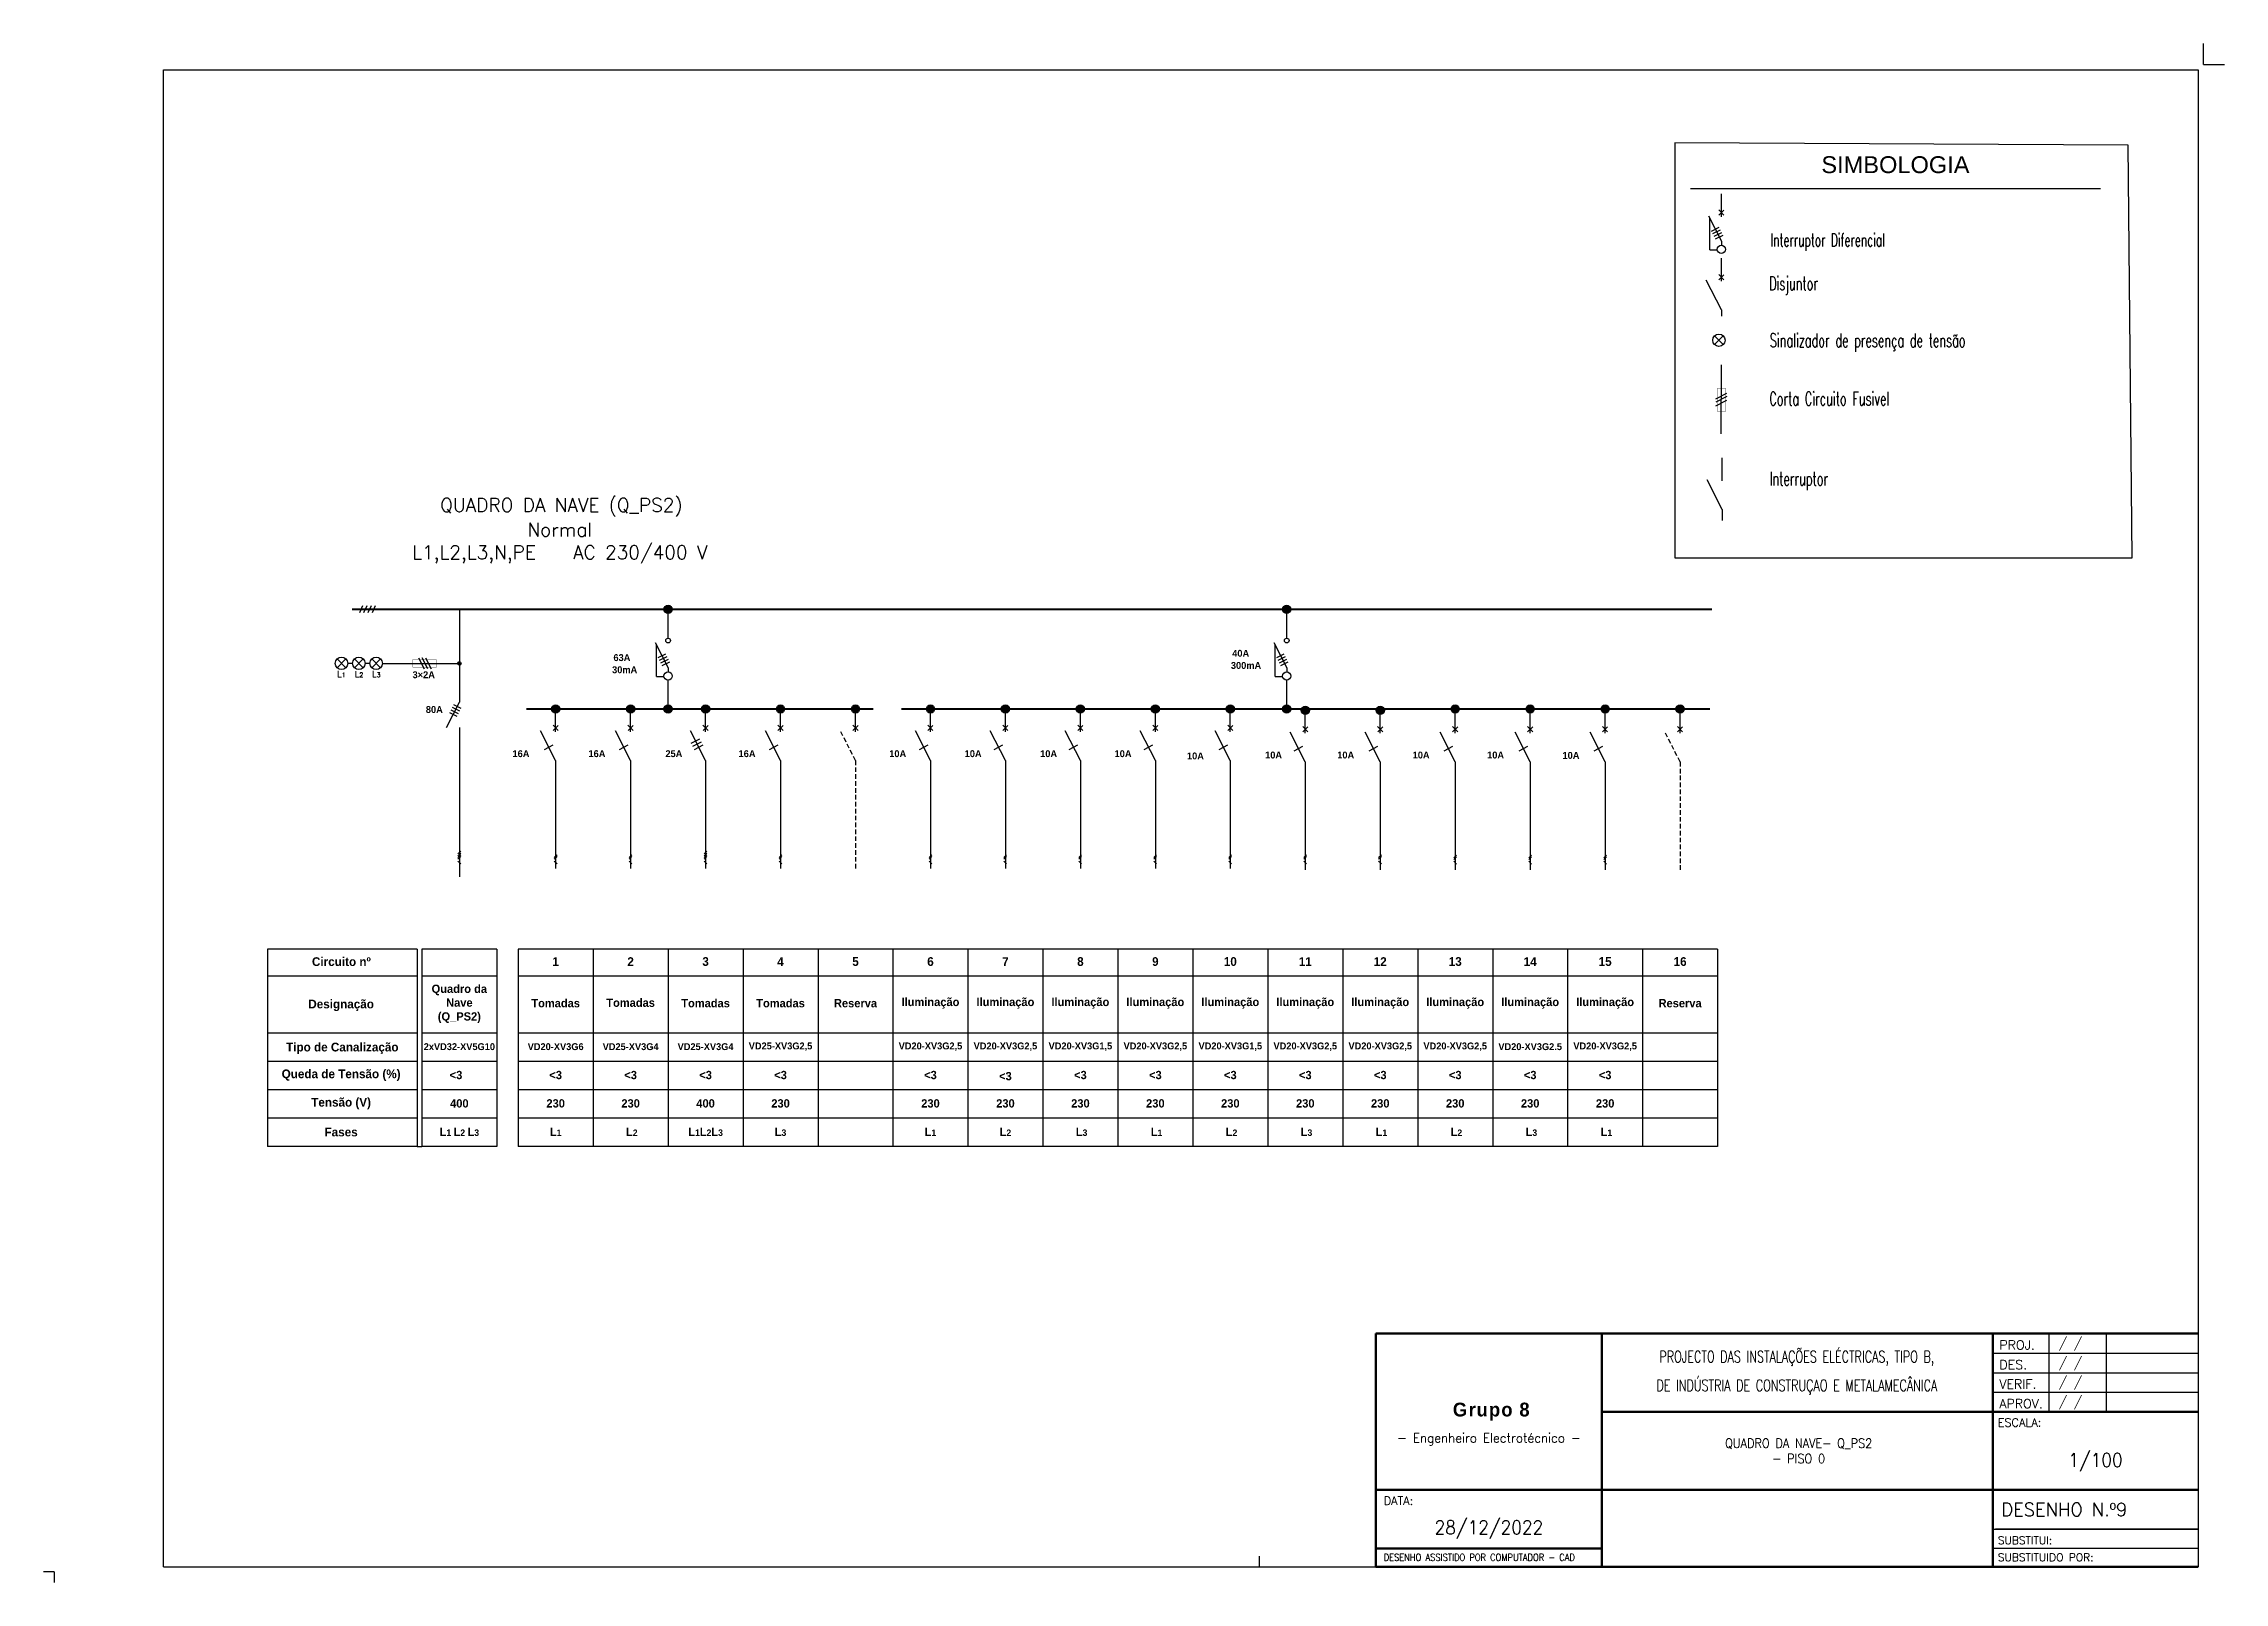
# Model space of a CAD drawing. Extents: x -8 to 729, y -363 to 534.
# Drawn here: x 376.4 to 471.2, y -111.2 to -44.3 of the extents above; entities that cross this region are included whole.
import ezdxf
from ezdxf.enums import TextEntityAlignment as Align

# ---------------------------------------------------------------- set-up
doc = ezdxf.new("R2010")
doc.units = 0
doc.header["$LTSCALE"] = 0.8
doc.header["$MEASUREMENT"] = 0
doc.linetypes.add('DASHED2', pattern=[0.375, 0.25, -0.125])
doc.linetypes.add('HIDDEN', pattern=[0.375, 0.25, -0.125])
doc.layers.get('0').update_dxf_attribs({"color": 3, "linetype": 'CONTINUOUS'})
for name, color, linetype in [('0_ligações', 10, 'CONTINUOUS'), ('Desenho base', 7, 'CONTINUOUS'), ('LEGENDA', 1, 'CONTINUOUS'), ('Quadros Eléctricos', 41, 'CONTINUOUS')]:
    doc.layers.add(name, color=color, linetype=linetype)
doc.styles.add('ARIAL', font='arial.ttf')
doc.styles.add('Century Gothic', font='GOTHICB.TTF')
doc.styles.add('PEN', font='ROMANS.SHX', dxfattribs={"width": 0.7, "height": 1})
doc.styles.add('ROMANS', font='romans', dxfattribs={"width": 0.9})
doc.styles.get("Standard").update_dxf_attribs({"font": 'ROMANS'})

msp = doc.modelspace()

# ---------------------------------------------------------------- texts
at = {"layer": '0_ligações', "color": 0, "style": 'PEN', "width": 0.6}
for s, p in [('Disjuntor', (451.404, -54.996)), ('Sinalizador de presença de tensão', (451.432, -57.472)), ('Corta Circuito Fusivel', (451.415, -60.009)), ('Interruptor', (451.427, -63.49))]:
    msp.add_text(s, height=0.6, dxfattribs=at).set_placement(p)
at = {"layer": 'Desenho base', "style": 'PEN', "width": 0.6}
msp.add_text('Interruptor Diferencial', height=0.56403, dxfattribs=at).set_placement((451.464, -53.093, 0.001))
at = {"layer": 'Desenho base', "lineweight": 20, "style": 'ROMANS'}
for s, height, p in [(' / /', 0.4, (463.724, -100.977)), (' / /', 0.4, (463.724, -101.827)), (' / /', 0.4, (463.724, -102.679)), (' / /', 0.4, (463.724, -103.529)), ('ESCALA:', 0.36, (461.347, -104.424)), ('DATA:', 0.36, (434.644, -107.824)), ('DESENHO N.º9 ', 0.57, (461.503, -108.31)), ('SUBSTITUI:', 0.34, (461.347, -109.535)), ('SUBSTITUIDO POR:', 0.34, (461.347, -110.275))]:
    msp.add_text(s, height=height, dxfattribs=at).set_placement(p)
at = {"layer": 'Desenho base', "linetype": 'Continuous', "lineweight": 20, "style": 'ROMANS'}
for s, p in [('PROJ.', (461.42, -101.068)), ('VERIF.', (461.42, -102.773)), ('DES.', (461.42, -101.925)), ('APROV.', (461.42, -103.621))]:
    msp.add_text(s, height=0.4, dxfattribs=at).set_placement(p)
at = {"layer": 'Desenho base', "lineweight": 20, "style": 'ROMANS', "width": 0.757635}
msp.add_text('DESENHO ASSISTIDO POR COMPUTADOR - CAD', height=0.304, dxfattribs=at).set_placement((434.644, -110.257), (442.957, -110.257), align=Align.FIT)
at = {"layer": 'Desenho base', "insert": (398.812, -65.995, 0), "char_height": 0.58976, "width": 36.02981, "attachment_point": 5}
msp.add_mtext('\\A1;Normal\\PL1,L2,L3,N,PE    AC 230/400 V  ', dxfattribs=at)
at = {"layer": 'Desenho base', "char_height": 0.3603, "attachment_point": 5, "style": 'Century Gothic'}
for s, insert, width in [('\\pxt0;Quadro da Nave (Q_PS2)', (394.447, -86.032, 0), 2.87315), ('\\pxt0;Tomadas', (398.635, -86.004), 2.97487), ('\\pxt0;Tomadas', (401.895, -85.985), 2.87315), ('\\pxt0;Tomadas', (405.155, -86.004, 0), 2.87315), ('\\pxt0;Tomadas', (408.415, -86.004, 0), 2.87315), ('\\pxt0;Reserva', (411.675, -86.004, 0), 2.87315), ('\\pxt0;Iluminação', (414.935, -86.004, 0), 2.87315), ('\\pxt0;Iluminação', (418.195, -86.004, 0), 2.87315), ('\\pxt0;Iluminação', (421.455, -86.004, 0), 2.87315), ('\\pxt0;Iluminação', (424.715, -86.004, 0), 2.87315), ('\\pxt0;Iluminação', (427.975, -86.004, 0), 3.10385), ('\\pxt0;Iluminação', (431.235, -86.004, 0), 2.87315), ('\\pxt0;Iluminação', (434.495, -86.004, 0), 2.87315), ('\\pxt0;Iluminação', (437.755, -86.004, 0), 2.87315), ('\\pxt0;Iluminação', (441.015, -86.004, 0), 2.87315), ('\\pxt0;Iluminação', (444.275, -86.004, 0), 2.87315), ('\\pxt0;Reserva', (447.535, -86.004, 0), 2.87315)]:
    msp.add_mtext(s, dxfattribs=dict(at, insert=insert, width=width))
at = {"layer": 'Desenho base', "linetype": 'HIDDEN', "lineweight": 20, "insert": (452.613, -102.075), "char_height": 0.5, "width": 17.03517, "attachment_point": 5, "line_spacing_factor": 1.5, "style": 'ROMANS'}
msp.add_mtext('\\pxt28;{\\W0.71;PROJECTO DAS INSTALAÇÕES ELÉCTRICAS, TIPO B,\\PDE INDÚSTRIA DE CONSTRUÇAO E METALAMECÂNICA}', dxfattribs=at)
at = {"layer": 'Desenho base', "lineweight": 20, "insert": (439.22, -104.312), "char_height": 1, "attachment_point": 5}
msp.add_mtext_dynamic_manual_height_columns('{\\fVivaldi|b1|i0|c0|p66;\\H0.6x;\\T1.1;\\C7; Grupo 8\\H1.66667x;\\P\\Fromans|c0;\\H0.2x;\\T1;\\P\\H2x;\\W0.95;- Engenheiro Electrotécnico -}', width=9.81896, gutter_width=2, heights=[0], dxfattribs=at)
at = {"layer": 'Desenho base', "lineweight": 20, "attachment_point": 5, "style": 'ROMANS'}
for s, insert, char_height, width in [('\\pxt23;QUADRO DA NAVE- Q_PS2  \\P- PISO 0', (452.69, -105.475), 0.4, 16.6992), ('1/100', (465.6, -105.97), 0.6, 8.94), ('28/12/2022', (439.22, -108.904), 0.6, 9.82)]:
    msp.add_mtext(s, dxfattribs=dict(at, insert=insert, char_height=char_height, width=width))
at = {"layer": 'LEGENDA', "color": 1, "style": 'ARIAL'}
msp.add_text('SIMBOLOGIA', height=0.7343, dxfattribs=at).set_placement((456.899, -49.532, 0.001), align=Align.MIDDLE_CENTER)
at = {"layer": 'Quadros Eléctricos', "color": 7, "style": 'Century Gothic'}
for s, p in [('63A', (401.148, -71.123, 0)), ('40A', (428.059, -70.935, 0)), ('30mA', (401.089, -71.651, 0)), ('300mA', (428, -71.463, 0)), ('80A', (392.99, -73.38, 0)), ('16A', (396.76, -75.301, 0)), ('16A', (400.062, -75.301)), ('25A', (403.408, -75.301)), ('16A', (406.59, -75.301)), ('10A', (413.143, -75.301, 0)), ('10A', (416.422, -75.301, 0)), ('10A', (419.706, -75.301, 0)), ('10A', (422.942, -75.301, 0)), ('10A', (426.09, -75.4, 0)), ('10A', (429.487, -75.36, 0)), ('10A', (432.626, -75.36, 0)), ('10A', (435.904, -75.36, 0)), ('10A', (439.142, -75.36, 0)), ('10A', (442.421, -75.376, 0))]:
    msp.add_text(s, height=0.3005, dxfattribs=at).set_placement(p)
msp.add_text('3×2A', height=0.3005, rotation=359.95717, dxfattribs=at).set_placement((392.412, -71.868, 0))
at = {"layer": 'Quadros Eléctricos', "color": 6, "insert": (398.882, -64.435, 0), "char_height": 0.58976, "width": 36.02981, "attachment_point": 5}
msp.add_mtext('QUADRO DA NAVE (Q_PS2)   ', dxfattribs=at)
at = {"layer": 'Quadros Eléctricos', "color": 7, "char_height": 0.27192, "width": 1.90389, "attachment_point": 5, "rotation": 359.95687}
for s, insert in [('L{\\H0.73671x;1}', (389.321, -71.687, 0)), ('L{\\H0.73671x;2}', (390.085, -71.691, 0)), ('L{\\H0.73671x;3}', (390.835, -71.688, 0))]:
    msp.add_mtext(s, dxfattribs=dict(at, insert=insert))
at = {"layer": 'Quadros Eléctricos', "color": 6, "attachment_point": 5, "style": 'Century Gothic'}
for s, insert, char_height, width in [('Circuito nº', (389.317, -84.198), 0.3802, 5.15295), ('Designação', (389.305, -86.097), 0.3803, 1.7348), ('Tipo de Canalização', (389.357, -87.969), 0.38031, 6.52019), ('Queda de Tensão (%)', (389.305, -89.134), 0.38031, 6.52019), ('Tensão (V)', (389.305, -90.368), 0.3803, 3.84782), ('Fases', (389.305, -91.609), 0.3803, 1.7348)]:
    msp.add_mtext(s, dxfattribs=dict(at, insert=insert, char_height=char_height, width=width))
at = {"layer": 'Quadros Eléctricos', "color": 7, "attachment_point": 5, "style": 'Century Gothic'}
for s, insert, char_height, width in [('1', (398.635, -84.194), 0.38, 1.7348), ('2', (401.895, -84.194), 0.38, 1.7348), ('3', (405.155, -84.194), 0.38, 1.7348), ('4', (408.415, -84.194), 0.38, 1.7348), ('5', (411.675, -84.194), 0.38, 1.7348), ('6', (414.935, -84.194, 0), 0.38, 1.7348), ('7', (418.195, -84.194, 0), 0.38, 1.7348), ('8', (421.455, -84.194, 0), 0.38, 1.7348), ('9', (424.715, -84.194, 0), 0.38, 1.7348), ('10', (427.975, -84.194, 0), 0.3803, 1.7348), ('11', (431.235, -84.194, 0), 0.3803, 1.7348), ('12', (434.495, -84.194, 0), 0.3803, 1.7348), ('13', (437.755, -84.194, 0), 0.3803, 1.7348), ('14', (441.015, -84.194, 0), 0.3803, 1.7348), ('15', (444.275, -84.194, 0), 0.3803, 1.7348), ('16', (447.535, -84.194, 0), 0.3803, 1.7348), ('2xVD32-XV5G10', (394.447, -87.896, 0), 0.3, 2.12943), ('VD20-XV3G6', (398.635, -87.896, 0), 0.3, 2.12943), ('VD25-XV3G4', (401.895, -87.896, 0), 0.3, 2.12943), ('VD25-XV3G4', (405.155, -87.896, 0), 0.3, 2.12943), ('VD25-XV3G2,5', (408.415, -87.896, 0), 0.3, 2.12943), ('VD20-XV3G2,5', (414.935, -87.896, 0), 0.3, 2.12943), ('VD20-XV3G2,5', (418.195, -87.896, 0), 0.3, 2.12943), ('VD20-XV3G1,5', (421.455, -87.896, 0), 0.3, 2.12943), ('VD20-XV3G2,5', (424.715, -87.896, 0), 0.3, 2.12943), ('VD20-XV3G1,5', (427.975, -87.896, 0), 0.3, 2.12943), ('VD20-XV3G2,5', (431.235, -87.896, 0), 0.3, 2.12943), ('VD20-XV3G2,5', (434.495, -87.896, 0), 0.3, 2.12943), ('VD20-XV3G2,5', (437.755, -87.896, 0), 0.3, 2.12943), ('VD20-XV3G2.5', (441.015, -87.896, 0), 0.3, 2.12943), ('VD20-XV3G2,5', (444.275, -87.896, 0), 0.3, 2.12943), ('<3', (394.302, -89.13, 0), 0.3606, 2.12943), ('<3', (398.635, -89.13), 0.3606, 2.12943), ('<3', (401.895, -89.13, 0), 0.3606, 2.12943), ('<3', (405.155, -89.13, 0), 0.3606, 2.12943), ('<3', (408.415, -89.13, 0), 0.3606, 2.12943), ('<3', (414.935, -89.13, 0), 0.3606, 2.12943), ('<3', (418.195, -89.178, 0), 0.3606, 2.12943), ('<3', (421.455, -89.13, 0), 0.3606, 2.12943), ('<3', (424.715, -89.13, 0), 0.3606, 2.12943), ('<3', (427.975, -89.13, 0), 0.3606, 2.12943), ('<3', (431.235, -89.13, 0), 0.3606, 2.12943), ('<3', (434.495, -89.13, 0), 0.3606, 2.12943), ('<3', (437.755, -89.13, 0), 0.3606, 2.12943), ('<3', (441.015, -89.13, 0), 0.3606, 2.12943), ('<3', (444.275, -89.13, 0), 0.3606, 2.12943), ('400', (394.447, -90.364), 0.3606, 2.12943), ('230', (398.635, -90.364, 0), 0.3606, 2.12943), ('230', (401.895, -90.364, 0), 0.3606, 2.12943), ('400', (405.155, -90.364, 0), 0.3606, 2.12943), ('230', (408.415, -90.364), 0.3606, 2.12943), ('230', (414.935, -90.364), 0.3606, 2.12943), ('230', (418.195, -90.364, 0), 0.3606, 2.12943), ('230', (421.455, -90.364, 0), 0.3606, 2.12943), ('230', (424.715, -90.364, 0), 0.3606, 2.12943), ('230', (427.975, -90.364, 0), 0.3606, 2.12943), ('230', (431.235, -90.364, 0), 0.3606, 2.12943), ('230', (434.495, -90.364, 0), 0.3606, 2.12943), ('230', (437.755, -90.364, 0), 0.3606, 2.12943), ('230', (441.015, -90.364, 0), 0.3606, 2.12943), ('230', (444.275, -90.364, 0), 0.3606, 2.12943), ('L{\\H0.77778x;1 }L{\\H0.77778x;2 }L{\\H0.77778x;3}', (394.447, -91.598), 0.36059, 2.12943), ('L{\\H0.77778x;1 }', (398.635, -91.598, 0), 0.36059, 2.12943), ('{\\H0.77778x; }L{\\H0.77778x;2 }', (401.895, -91.598), 0.36059, 2.12943), ('L{\\H0.77778x;1}L{\\H0.77778x;2}L{\\H0.77778x;3}', (405.155, -91.598), 0.36059, 2.12943), ('L{\\H0.77778x;3}', (408.415, -91.598), 0.36059, 2.12943), ('L{\\H0.77778x;1}', (414.935, -91.598, 0), 0.36059, 2.12943), ('L{\\H0.77778x;2}', (418.195, -91.598, 0), 0.36059, 2.12943), ('{\\H0.77778x; }L{\\H0.77778x;3}', (421.455, -91.598, 0), 0.36059, 2.12943), ('{\\H0.77778x; }L{\\H0.77778x;1}', (424.715, -91.598, 0), 0.36059, 2.12943), ('{\\H0.77778x; }L{\\H0.77778x;2}', (427.975, -91.598, 0), 0.36059, 2.12943), ('{\\H0.77778x; }L{\\H0.77778x;3}', (431.235, -91.598, 0), 0.36059, 2.12943), ('{\\H0.77778x; }L{\\H0.77778x;1}', (434.495, -91.598, 0), 0.36059, 2.12943), ('{\\H0.77778x; }L{\\H0.77778x;2}', (437.755, -91.598, 0), 0.36059, 2.12943), ('{\\H0.77778x; }L{\\H0.77778x;3}', (441.015, -91.598, 0), 0.36059, 2.12943), ('{\\H0.77778x; }L{\\H0.77778x;1}', (444.275, -91.598, 0), 0.36059, 2.12943)]:
    msp.add_mtext(s, dxfattribs=dict(at, insert=insert, char_height=char_height, width=width))

# ---------------------------------------------------------------- blocks, each defined once
blk = doc.blocks.new('Folha A3')
at = {"color": 0}
for p, q in [((412, 289), (412, 293)), ((412, 289), (416, 289)), ((21, 288), (411, 288)), ((21, 1), (21, 288)), ((411, 288), (411, 1)), ((0, 0), (-2, 0)), ((0, 0), (0, -2)), ((21, 1), (411, 1)), ((231, 3), (231, 1))]:
    blk.add_line(p, q, dxfattribs=at)

# ---------------------------------------------------------------- hatches: boundary and pattern name
at = {"layer": 'Quadros Eléctricos'}
for points in [[(403.525, -68.696, 1), (403.525, -69.052, 1)], [(430.427, -68.696, 1), (430.427, -69.052, 1)], [(394.367, -71.224, -1), (394.527, -71.224, -1)], [(398.635, -73.027, 1), (398.635, -73.383, 1)], [(401.895, -73.027, 1), (401.895, -73.383, 1)], [(403.525, -73.027, 1), (403.525, -73.383, 1)], [(405.155, -73.027, 1), (405.155, -73.383, 1)], [(408.415, -73.027, 1), (408.415, -73.383, 1)], [(411.675, -73.027, 1), (411.675, -73.383, 1)], [(414.935, -73.027, 1), (414.935, -73.383, 1)], [(418.195, -73.027, 1), (418.195, -73.383, 1)], [(421.455, -73.027, 1), (421.455, -73.383, 1)], [(424.715, -73.027, 1), (424.715, -73.383, 1)], [(427.975, -73.027, 1), (427.975, -73.383, 1)], [(430.427, -73.027, 1), (430.427, -73.383, 1)], [(431.235, -73.086, 1), (431.235, -73.443, 1)], [(434.495, -73.086, 1), (434.495, -73.443, 1)], [(437.755, -73.027, 1), (437.755, -73.383, 1)], [(441.015, -73.027, 1), (441.015, -73.383, 1)], [(444.275, -73.027, 1), (444.275, -73.383, 1)], [(447.535, -73.029, 1), (447.535, -73.386, 1)]]:
    msp.add_hatch(color=7, dxfattribs=at).paths.add_polyline_path(points)

# ---------------------------------------------------------------- linework, layer by layer
at = {"layer": 'Desenho base'}
for p, q in [((467.021, -48.685), (447.311, -48.585)), ((447.988, -50.571, 0.001), (465.811, -50.571, 0.001)), ((394.506, -79.395), (394.388, -79.513)), ((394.506, -79.472), (394.388, -79.591)), ((394.506, -79.55), (394.388, -79.668)), ((394.506, -79.627), (394.388, -79.745)), ((398.694, -79.55, 0), (398.576, -79.668, 0)), ((398.694, -79.627, 0), (398.576, -79.745, 0)), ((401.954, -79.55), (401.836, -79.668)), ((401.954, -79.627), (401.836, -79.745)), ((405.214, -79.395), (405.096, -79.513)), ((405.214, -79.472), (405.096, -79.591)), ((405.214, -79.55), (405.096, -79.668)), ((405.214, -79.627), (405.096, -79.745)), ((408.474, -79.55), (408.356, -79.668)), ((408.474, -79.627), (408.356, -79.745)), ((414.994, -79.55, 0), (414.876, -79.668, 0)), ((414.994, -79.627, 0), (414.876, -79.745, 0)), ((418.244, -79.55, 0), (418.126, -79.668, 0)), ((418.244, -79.627, 0), (418.126, -79.745, 0)), ((421.504, -79.55, 0), (421.386, -79.668, 0)), ((421.504, -79.627, 0), (421.386, -79.745, 0)), ((424.764, -79.55, 0), (424.646, -79.668, 0)), ((424.764, -79.627, 0), (424.646, -79.745, 0)), ((428.024, -79.55, 0), (427.906, -79.668, 0)), ((428.024, -79.627, 0), (427.906, -79.745, 0)), ((431.284, -79.55, 0), (431.166, -79.668, 0)), ((431.284, -79.627, 0), (431.166, -79.745, 0)), ((434.544, -79.55, 0), (434.426, -79.668, 0)), ((434.544, -79.627, 0), (434.426, -79.745, 0)), ((437.814, -79.56, 0), (437.696, -79.678, 0)), ((437.814, -79.637, 0), (437.696, -79.755, 0)), ((441.074, -79.56, 0), (440.956, -79.678, 0)), ((441.074, -79.637, 0), (440.956, -79.755, 0)), ((444.334, -79.56, 0), (444.216, -79.678, 0)), ((444.334, -79.637, 0), (444.216, -79.755, 0)), ((394.506, -79.94), (394.388, -79.822)), ((398.694, -79.94, 0), (398.576, -79.822, 0)), ((401.954, -79.94), (401.836, -79.822)), ((405.214, -79.94), (405.096, -79.822)), ((408.474, -79.94), (408.356, -79.822)), ((414.994, -79.94, 0), (414.876, -79.822, 0)), ((418.244, -79.94, 0), (418.126, -79.822, 0)), ((421.504, -79.94, 0), (421.386, -79.822, 0)), ((424.764, -79.94, 0), (424.646, -79.822, 0)), ((428.024, -79.94, 0), (427.906, -79.822, 0)), ((431.284, -79.94, 0), (431.166, -79.822, 0)), ((434.544, -79.94, 0), (434.426, -79.822, 0)), ((437.814, -79.95, 0), (437.696, -79.832, 0)), ((441.074, -79.95, 0), (440.956, -79.832, 0)), ((444.334, -79.95, 0), (444.216, -79.832, 0))]:
    msp.add_line(p, q, dxfattribs=at)
at = {"layer": 'Desenho base', "lineweight": 120}
for p, q in [((470.07, -100.375), (434.31, -100.375)), ((434.31, -100.375), (434.31, -110.515)), ((470.07, -110.515), (434.31, -110.515))]:
    msp.add_line(p, q, dxfattribs=at)
at = {"layer": 'Desenho base', "lineweight": 60}
for p, q in [((444.13, -100.375), (444.13, -110.515)), ((461.13, -100.375), (461.13, -110.515)), ((444.13, -103.775), (470.07, -103.775)), ((434.31, -107.175), (470.07, -107.175)), ((444.13, -109.725), (434.31, -109.725))]:
    msp.add_line(p, q, dxfattribs=at)
at = {"layer": 'Desenho base', "lineweight": 30}
for p, q in [((463.57, -100.375), (463.57, -103.775)), ((466.07, -100.375), (466.07, -103.775)), ((461.13, -101.225), (470.07, -101.225)), ((461.13, -102.075), (470.07, -102.075)), ((461.13, -102.927), (470.07, -102.927)), ((461.13, -108.875), (470.07, -108.875)), ((470.07, -108.875), (461.25, -108.875)), ((470.07, -109.725), (461.13, -109.725))]:
    msp.add_line(p, q, dxfattribs=at)
at = {"layer": 'Quadros Eléctricos', "color": 0}
for p, q in [((447.311, -48.585), (447.311, -66.625)), ((467.191, -66.625), (467.021, -48.685)), ((447.311, -66.625), (467.191, -66.625))]:
    msp.add_line(p, q, dxfattribs=at)
at = {"layer": 'Quadros Eléctricos'}
for p, q in [((449.33, -51.793), (449.33, -50.793)), ((448.773, -51.759), (449.33, -52.854)), ((449.33, -52.854), (449.33, -53.034)), ((449.33, -54.604), (449.33, -53.604)), ((449.33, -55.846), (448.672, -54.555)), ((449.33, -55.846), (449.33, -56.116)), ((449.327, -61.232), (449.331, -58.242)), ((449.363, -63.283), (449.363, -62.283)), ((449.363, -64.525), (448.706, -63.234)), ((449.363, -64.525), (449.363, -65.015)), ((394.447, -68.874, 0), (394.447, -72.917, 0)), ((403.525, -70.128, 0), (403.525, -68.874, 0)), ((430.427, -70.128, 0), (430.427, -68.874, 0)), ((402.967, -70.315, 0), (403.525, -71.411, 0)), ((429.869, -70.315, 0), (430.427, -71.411, 0)), ((389.806, -71.222, 0), (389.595, -71.221, 0)), ((390.558, -71.222, 0), (390.347, -71.222, 0)), ((391.1, -71.223, 0), (392.413, -71.222, 0)), ((392.426, -71.222, 0), (394.447, -71.224, 0)), ((403.525, -71.411, 0), (403.525, -71.591, 0)), ((403.525, -72.638, 0), (403.525, -71.952, 0)), ((403.525, -73.205, 0), (403.525, -71.952, 0)), ((430.427, -71.411, 0), (430.427, -71.591, 0)), ((430.427, -72.638, 0), (430.427, -71.952, 0)), ((430.427, -73.205, 0), (430.427, -71.952, 0)), ((393.89, -74.011, 0), (394.447, -72.917, 0)), ((394.447, -72.374, 0), (394.447, -72.917, 0)), ((398.634, -74.205, 0), (398.634, -73.205, 0)), ((408.415, -73.205), (398.635, -73.205, 0)), ((401.894, -74.205, 0), (401.894, -73.205, 0)), ((405.154, -74.205), (405.154, -73.205)), ((408.414, -74.205), (408.414, -73.205)), ((408.414, -74.205), (408.414, -73.939)), ((411.674, -74.205), (411.674, -73.205)), ((411.674, -74.205), (411.674, -73.939)), ((414.935, -74.205, 0), (414.935, -73.205, 0)), ((424.715, -73.205, 0), (414.935, -73.205, 0)), ((418.195, -74.205, 0), (418.195, -73.205, 0)), ((421.455, -74.205, 0), (421.455, -73.205, 0)), ((424.715, -74.205, 0), (424.715, -73.205, 0)), ((424.715, -74.205, 0), (424.715, -73.939, 0)), ((427.975, -74.205, 0), (427.975, -73.205, 0)), ((427.975, -74.205, 0), (427.975, -73.939, 0)), ((431.235, -74.264, 0), (431.235, -73.265, 0)), ((434.495, -74.264, 0), (434.495, -73.265, 0)), ((437.755, -74.264, 0), (437.755, -73.265, 0)), ((441.015, -74.264, 0), (441.015, -73.265, 0)), ((444.275, -74.264, 0), (444.275, -73.265, 0)), ((447.535, -74.264, 0), (447.535, -73.265, 0)), ((394.447, -74.011, 0), (394.447, -80.504)), ((398.634, -75.447, 0), (397.977, -74.156, 0)), ((401.894, -75.447, 0), (401.237, -74.156, 0)), ((405.154, -75.447), (404.497, -74.156)), ((408.414, -75.447), (407.757, -74.156)), ((414.935, -75.447, 0), (414.278, -74.156, 0)), ((418.195, -75.447, 0), (417.538, -74.156, 0)), ((421.455, -75.447, 0), (420.798, -74.156, 0)), ((424.715, -75.447, 0), (424.058, -74.156, 0)), ((427.975, -75.447, 0), (427.318, -74.156, 0)), ((427.975, -75.447, 0), (427.318, -74.156, 0)), ((431.235, -75.506, 0), (430.578, -74.216, 0)), ((434.495, -75.506, 0), (433.838, -74.216, 0)), ((437.755, -75.506, 0), (437.098, -74.216, 0)), ((441.015, -75.506, 0), (440.358, -74.216, 0)), ((441.015, -74.264, 0), (441.015, -73.999, 0)), ((444.275, -75.506, 0), (443.618, -74.216, 0)), ((444.275, -75.506, 0), (443.618, -74.216, 0)), ((444.275, -74.264, 0), (444.275, -73.999, 0)), ((398.634, -75.447, 0), (398.634, -80.141, 0)), ((401.894, -75.447, 0), (401.894, -80.141, 0)), ((405.154, -75.447), (405.154, -80.141)), ((408.414, -75.447), (408.414, -80.141)), ((414.935, -75.447, 0), (414.935, -80.141, 0)), ((418.195, -75.447, 0), (418.195, -80.141, 0)), ((421.455, -75.447, 0), (421.455, -80.141, 0)), ((424.715, -75.447, 0), (424.715, -80.141, 0)), ((427.975, -75.447, 0), (427.975, -80.141, 0)), ((431.235, -75.506, 0), (431.235, -80.2, 0)), ((434.495, -75.506, 0), (434.495, -80.2, 0)), ((437.755, -75.506, 0), (437.755, -80.2, 0)), ((441.015, -75.506, 0), (441.015, -80.2, 0)), ((444.275, -75.506, 0), (444.275, -80.2, 0)), ((392.617, -83.658), (386.097, -83.658)), ((386.097, -83.658), (386.097, -92.239)), ((392.617, -83.658), (392.617, -92.239)), ((396.077, -83.658), (392.817, -83.658)), ((392.817, -83.658), (392.817, -92.239)), ((396.077, -83.658), (396.077, -92.239)), ((400.265, -83.658, 0), (397.005, -83.658, 0)), ((397.005, -83.658, 0), (397.005, -92.239, 0)), ((400.265, -83.658), (400.265, -92.239, 0)), ((403.525, -83.658), (400.265, -83.658)), ((400.265, -83.658), (400.265, -92.239)), ((400.265, -83.658, 0), (400.265, -92.239, 0)), ((400.265, -83.658), (400.265, -92.239, 0)), ((403.525, -83.658), (403.525, -92.239)), ((406.785, -83.658), (403.525, -83.658)), ((403.525, -83.658), (403.525, -92.239)), ((403.525, -83.658), (403.525, -92.239, 0)), ((403.525, -83.658), (403.525, -92.239)), ((406.785, -83.658), (406.785, -92.239)), ((410.045, -83.658), (406.785, -83.658)), ((406.785, -83.658), (406.785, -92.239)), ((406.785, -83.658), (406.785, -92.239)), ((406.785, -83.658), (406.785, -92.239)), ((410.045, -83.658), (410.045, -92.239)), ((413.305, -83.658), (410.045, -83.658, 0)), ((410.045, -83.658, 0), (410.045, -92.239)), ((410.045, -83.658), (410.045, -92.239)), ((410.045, -83.658), (410.045, -92.239)), ((413.305, -83.658, 0), (413.305, -92.239)), ((416.565, -83.658, 0), (413.305, -83.658, 0)), ((413.305, -83.658, 0), (413.305, -92.239, 0)), ((413.305, -83.658), (413.305, -92.239)), ((413.305, -83.658, 0), (413.305, -92.239)), ((416.565, -83.658, 0), (416.565, -92.239, 0)), ((419.825, -83.658, 0), (416.565, -83.658, 0)), ((416.565, -83.658, 0), (416.565, -92.239)), ((419.825, -83.658, 0), (419.825, -92.239, 0)), ((423.085, -83.658, 0), (419.825, -83.658, 0)), ((419.825, -83.658, 0), (419.825, -92.239, 0)), ((419.825, -83.658, 0), (419.825, -92.239, 0)), ((419.825, -83.658, 0), (419.825, -92.239, 0)), ((423.085, -83.658, 0), (423.085, -92.239, 0)), ((426.345, -83.658, 0), (423.085, -83.658, 0)), ((423.085, -83.658, 0), (423.085, -92.239, 0)), ((426.345, -83.658, 0), (426.345, -92.239, 0)), ((429.605, -83.658, 0), (426.345, -83.658, 0)), ((426.345, -83.658, 0), (426.345, -92.239, 0)), ((429.605, -83.658, 0), (429.605, -92.239, 0)), ((432.865, -83.658, 0), (429.605, -83.658, 0)), ((429.605, -83.658, 0), (429.605, -92.239, 0)), ((429.605, -83.658, 0), (429.605, -92.239, 0)), ((432.865, -83.658, 0), (432.865, -92.239, 0)), ((436.125, -83.658, 0), (432.865, -83.658, 0)), ((432.865, -83.658, 0), (432.865, -92.239, 0)), ((432.865, -83.658, 0), (432.865, -92.239, 0)), ((432.865, -83.658, 0), (432.865, -92.239, 0)), ((436.125, -83.658, 0), (436.125, -92.239, 0)), ((439.385, -83.658, 0), (436.125, -83.658, 0)), ((436.125, -83.658, 0), (436.125, -92.239, 0)), ((436.125, -83.658, 0), (436.125, -92.239, 0)), ((439.385, -83.658, 0), (439.385, -92.239, 0)), ((442.645, -83.658, 0), (439.385, -83.658, 0)), ((439.385, -83.658, 0), (439.385, -92.239, 0)), ((439.385, -83.658, 0), (439.385, -92.239, 0)), ((439.385, -83.658, 0), (439.385, -92.239, 0)), ((442.645, -83.658, 0), (442.645, -92.239, 0)), ((445.905, -83.658, 0), (442.645, -83.658, 0)), ((442.645, -83.658, 0), (442.645, -92.239, 0)), ((442.645, -83.658, 0), (442.645, -92.239, 0)), ((445.905, -83.658, 0), (445.905, -92.239, 0)), ((449.165, -83.658, 0), (445.905, -83.658, 0)), ((445.905, -83.658, 0), (445.905, -92.239, 0)), ((445.905, -83.658, 0), (445.905, -92.239, 0)), ((449.165, -83.658, 0), (449.165, -92.239, 0)), ((449.165, -83.658, 0), (449.165, -92.239, 0)), ((449.165, -83.658, 0), (449.165, -92.239, 0)), ((392.617, -84.835), (386.097, -84.835)), ((396.077, -84.835), (392.817, -84.835)), ((400.265, -84.835, 0), (397.005, -84.835, 0)), ((403.525, -84.835), (400.265, -84.835)), ((406.785, -84.835), (403.525, -84.835)), ((410.045, -84.835), (406.785, -84.835)), ((413.305, -84.835), (410.045, -84.835, 0)), ((416.565, -84.835, 0), (413.305, -84.835, 0)), ((419.825, -84.835, 0), (416.565, -84.835, 0)), ((423.085, -84.835, 0), (419.825, -84.835, 0)), ((426.345, -84.835, 0), (423.085, -84.835, 0)), ((429.605, -84.835, 0), (426.345, -84.835, 0)), ((432.865, -84.835, 0), (429.605, -84.835, 0)), ((436.125, -84.835, 0), (432.865, -84.835, 0)), ((439.385, -84.835, 0), (436.125, -84.835, 0)), ((442.645, -84.835, 0), (439.385, -84.835, 0)), ((445.905, -84.835, 0), (442.645, -84.835, 0)), ((449.165, -84.835, 0), (445.905, -84.835, 0)), ((392.617, -87.303), (386.097, -87.303)), ((396.077, -87.303), (392.817, -87.303)), ((400.265, -87.303, 0), (397.005, -87.303, 0)), ((403.525, -87.303), (400.265, -87.303)), ((406.785, -87.303), (403.525, -87.303)), ((410.045, -87.303), (406.785, -87.303)), ((413.305, -87.303), (410.045, -87.303)), ((416.565, -87.303, 0), (413.305, -87.303, 0)), ((419.825, -87.303, 0), (416.565, -87.303, 0)), ((423.085, -87.303, 0), (419.825, -87.303, 0)), ((426.345, -87.303, 0), (423.085, -87.303, 0)), ((429.605, -87.303, 0), (426.345, -87.303, 0)), ((432.865, -87.303, 0), (429.605, -87.303, 0)), ((436.125, -87.303, 0), (432.865, -87.303, 0)), ((439.385, -87.303, 0), (436.125, -87.303, 0)), ((442.645, -87.303, 0), (439.385, -87.303, 0)), ((445.905, -87.303, 0), (442.645, -87.303, 0)), ((449.165, -87.303, 0), (445.905, -87.303, 0)), ((392.617, -88.537), (386.097, -88.537)), ((396.077, -88.537), (392.817, -88.537)), ((400.265, -88.537, 0), (397.005, -88.537, 0)), ((403.525, -88.537), (400.265, -88.537)), ((406.785, -88.537), (403.525, -88.537)), ((410.045, -88.537), (406.785, -88.537)), ((413.305, -88.537), (410.045, -88.537)), ((416.565, -88.537, 0), (413.305, -88.537, 0)), ((419.825, -88.537, 0), (416.565, -88.537, 0)), ((423.085, -88.537, 0), (419.825, -88.537, 0)), ((426.345, -88.537, 0), (423.085, -88.537, 0)), ((429.605, -88.537, 0), (426.345, -88.537, 0)), ((432.865, -88.537, 0), (429.605, -88.537, 0)), ((436.125, -88.537, 0), (432.865, -88.537, 0)), ((439.385, -88.537, 0), (436.125, -88.537, 0)), ((442.645, -88.537, 0), (439.385, -88.537, 0)), ((445.905, -88.537, 0), (442.645, -88.537, 0)), ((449.165, -88.537, 0), (445.905, -88.537, 0)), ((392.617, -89.771), (386.097, -89.771)), ((396.077, -89.771), (392.817, -89.771)), ((400.265, -89.771, 0), (397.005, -89.771, 0)), ((403.525, -89.771), (400.265, -89.771)), ((406.785, -89.771), (403.525, -89.771)), ((410.045, -89.771), (406.785, -89.771)), ((413.305, -89.771), (410.045, -89.771)), ((416.565, -89.771, 0), (413.305, -89.771, 0)), ((419.825, -89.771, 0), (416.565, -89.771, 0)), ((423.085, -89.771, 0), (419.825, -89.771, 0)), ((426.345, -89.771, 0), (423.085, -89.771, 0)), ((429.605, -89.771, 0), (426.345, -89.771, 0)), ((432.865, -89.771, 0), (429.605, -89.771, 0)), ((436.125, -89.771, 0), (432.865, -89.771, 0)), ((439.385, -89.771, 0), (436.125, -89.771, 0)), ((442.645, -89.771, 0), (439.385, -89.771, 0)), ((445.905, -89.771, 0), (442.645, -89.771, 0)), ((449.165, -89.771, 0), (445.905, -89.771, 0)), ((392.617, -91.005), (386.097, -91.005)), ((396.077, -91.005), (392.817, -91.005)), ((400.265, -91.005, 0), (397.005, -91.005, 0)), ((403.525, -91.005), (400.265, -91.005)), ((406.785, -91.005), (403.525, -91.005)), ((410.045, -91.005), (406.785, -91.005)), ((413.305, -91.005), (410.045, -91.005)), ((416.565, -91.005, 0), (413.305, -91.005, 0)), ((419.825, -91.005, 0), (416.565, -91.005, 0)), ((423.085, -91.005, 0), (419.825, -91.005, 0)), ((426.345, -91.005, 0), (423.085, -91.005, 0)), ((429.605, -91.005, 0), (426.345, -91.005, 0)), ((432.865, -91.005, 0), (429.605, -91.005, 0)), ((436.125, -91.005, 0), (432.865, -91.005, 0)), ((439.385, -91.005, 0), (436.125, -91.005, 0)), ((442.645, -91.005, 0), (439.385, -91.005, 0)), ((445.905, -91.005, 0), (442.645, -91.005, 0)), ((449.165, -91.005, 0), (445.905, -91.005, 0)), ((392.617, -92.239), (386.097, -92.239)), ((392.617, -92.239), (392.817, -92.239)), ((396.077, -92.239), (392.817, -92.239)), ((400.265, -92.239, 0), (397.005, -92.239, 0)), ((403.525, -92.239), (400.265, -92.239)), ((406.785, -92.239), (403.525, -92.239)), ((410.045, -92.239), (406.785, -92.239)), ((413.305, -92.239), (410.045, -92.239)), ((416.565, -92.239), (413.305, -92.239)), ((419.825, -92.239, 0), (416.565, -92.239, 0)), ((423.085, -92.239, 0), (419.825, -92.239, 0)), ((426.345, -92.239, 0), (423.085, -92.239, 0)), ((429.605, -92.239, 0), (426.345, -92.239, 0)), ((432.865, -92.239, 0), (429.605, -92.239, 0)), ((436.125, -92.239, 0), (432.865, -92.239, 0)), ((439.385, -92.239, 0), (436.125, -92.239, 0)), ((442.645, -92.239, 0), (439.385, -92.239, 0)), ((445.905, -92.239, 0), (442.645, -92.239, 0)), ((449.165, -92.239, 0), (445.905, -92.239, 0))]:
    msp.add_line(p, q, dxfattribs=at)
at = {"layer": 'Quadros Eléctricos', "color": 7}
for p, q in [((448.824, -53.231), (448.824, -51.873)), ((449.217, -51.502), (449.44, -51.725)), ((449.44, -51.506), (449.219, -51.727)), ((448.905, -52.417), (449.227, -52.253)), ((448.963, -52.531), (449.285, -52.367)), ((449.021, -52.644), (449.343, -52.481)), ((449.079, -52.758), (449.401, -52.594)), ((448.824, -53.231), (449.151, -53.231)), ((449.217, -54.313), (449.439, -54.536)), ((449.439, -54.317), (449.218, -54.538)), ((449.414, -57.36), (449.032, -56.976)), ((449.414, -56.976), (449.032, -57.36)), ((449.086, -59.714), (449.571, -59.467)), ((449.572, -59.619), (449.087, -59.866)), ((449.088, -60.017), (449.573, -59.771)), ((389.515, -71.413, 0), (389.133, -71.029, 0)), ((389.515, -71.03, 0), (389.133, -71.413, 0)), ((390.268, -71.03, 0), (389.885, -71.413, 0)), ((390.267, -71.414, 0), (389.886, -71.03, 0)), ((391.02, -71.414, 0), (390.638, -71.03, 0)), ((391.02, -71.031, 0), (390.638, -71.414, 0)), ((392.672, -70.982, 0), (392.918, -71.466, 0)), ((393.07, -71.465, 0), (392.824, -70.981, 0)), ((392.976, -70.98, 0), (393.222, -71.464, 0)), ((403.018, -71.787, 0), (403.018, -70.43, 0)), ((403.1, -70.973, 0), (403.421, -70.81, 0)), ((403.157, -71.087, 0), (403.479, -70.923, 0)), ((403.215, -71.201, 0), (403.537, -71.037, 0)), ((429.92, -71.787, 0), (429.92, -70.43, 0)), ((430.002, -70.973, 0), (430.323, -70.81, 0)), ((430.059, -71.087, 0), (430.381, -70.923, 0)), ((430.117, -71.201, 0), (430.439, -71.037, 0)), ((403.018, -71.787, 0), (403.345, -71.787, 0)), ((403.273, -71.315, 0), (403.595, -71.151, 0)), ((429.92, -71.787, 0), (430.247, -71.787, 0)), ((430.175, -71.315, 0), (430.497, -71.151, 0)), ((394.197, -73.011, 0), (394.518, -73.175, 0)), ((394.023, -73.353, 0), (394.344, -73.516, 0)), ((394.081, -73.239, 0), (394.402, -73.403, 0)), ((394.139, -73.125, 0), (394.46, -73.289, 0)), ((398.521, -73.914, 0), (398.744, -74.137, 0)), ((398.744, -73.918, 0), (398.523, -74.139, 0)), ((401.781, -73.914, 0), (402.004, -74.137, 0)), ((402.004, -73.918, 0), (401.783, -74.139, 0)), ((405.041, -73.914), (405.264, -74.137)), ((405.264, -73.918), (405.043, -74.139)), ((408.301, -73.914), (408.524, -74.137)), ((408.524, -73.918), (408.303, -74.139)), ((411.561, -73.914), (411.784, -74.137)), ((411.784, -73.918), (411.563, -74.139)), ((414.822, -73.914, 0), (415.044, -74.137, 0)), ((415.044, -73.918, 0), (414.824, -74.139, 0)), ((418.082, -73.914, 0), (418.304, -74.137, 0)), ((418.304, -73.918, 0), (418.084, -74.139, 0)), ((421.342, -73.914, 0), (421.564, -74.137, 0)), ((421.564, -73.918, 0), (421.344, -74.139, 0)), ((424.602, -73.914, 0), (424.824, -74.137, 0)), ((424.824, -73.918, 0), (424.604, -74.139, 0)), ((427.862, -73.914, 0), (428.084, -74.137, 0)), ((428.084, -73.918, 0), (427.864, -74.139, 0)), ((398.15, -74.964, 0), (398.529, -74.771, 0)), ((401.41, -74.964, 0), (401.789, -74.771, 0)), ((404.534, -74.696), (404.912, -74.503)), ((404.602, -74.83), (404.98, -74.637)), ((404.67, -74.964), (405.049, -74.771)), ((407.93, -74.964), (408.309, -74.771)), ((414.451, -74.964, 0), (414.829, -74.771, 0)), ((417.711, -74.964, 0), (418.089, -74.771, 0)), ((420.971, -74.964, 0), (421.349, -74.771, 0)), ((424.231, -74.964, 0), (424.609, -74.771, 0)), ((427.491, -74.964, 0), (427.869, -74.771, 0)), ((430.751, -75.023, 0), (431.129, -74.83, 0)), ((431.122, -73.974, 0), (431.344, -74.196, 0)), ((431.344, -73.977, 0), (431.124, -74.198, 0)), ((434.011, -75.023, 0), (434.389, -74.83, 0)), ((434.382, -73.974, 0), (434.604, -74.196, 0)), ((434.604, -73.977, 0), (434.384, -74.198, 0)), ((437.271, -75.023, 0), (437.649, -74.83, 0)), ((437.642, -73.974, 0), (437.864, -74.196, 0)), ((437.864, -73.977, 0), (437.644, -74.198, 0)), ((440.531, -75.023, 0), (440.909, -74.83, 0)), ((440.902, -73.974, 0), (441.124, -74.196, 0)), ((441.124, -73.977, 0), (440.904, -74.198, 0)), ((443.791, -75.023, 0), (444.169, -74.83, 0)), ((444.162, -73.974, 0), (444.384, -74.196, 0)), ((444.384, -73.977, 0), (444.164, -74.198, 0)), ((447.422, -73.974, 0), (447.644, -74.196, 0)), ((447.644, -73.977, 0), (447.424, -74.198, 0))]:
    msp.add_line(p, q, dxfattribs=at)
at = {"layer": 'Quadros Eléctricos', "color": 7, "ltscale": 10}
for p, q in [((390.237, -68.726), (390.1, -69.02)), ((390.422, -68.726), (390.285, -69.02)), ((390.607, -68.726), (390.47, -69.02)), ((390.792, -68.726), (390.655, -69.02))]:
    msp.add_line(p, q, dxfattribs=at)
at = {"layer": 'Quadros Eléctricos', "linetype": 'DASHED2'}
for p, q in [((411.674, -75.447), (411.017, -74.156)), ((447.535, -75.506, 0), (446.878, -74.216, 0)), ((411.674, -75.447), (411.674, -80.141)), ((447.535, -75.506, 0), (447.535, -80.2, 0))]:
    msp.add_line(p, q, dxfattribs=at)
at = {"layer": 'Quadros Eléctricos', "color": 7, "const_width": 0.0801, "elevation": 0}
for points in [[(448.918, -68.874), (389.779, -68.874)], [(412.457, -73.205), (397.367, -73.205)], [(448.839, -73.205), (413.667, -73.205)]]:
    msp.add_lwpolyline(points, dxfattribs=at)
at = {"layer": 'Quadros Eléctricos', "color": 7}
for centre, radius in [((449.33, -53.215), 0.18), ((403.525, -68.874, 0), 0.178), ((430.427, -68.874, 0), 0.178), ((403.525, -70.229, 0), 0.102), ((430.427, -70.229, 0), 0.102), ((394.447, -71.224, 0), 0.0802), ((403.525, -71.772, 0), 0.18), ((430.427, -71.772, 0), 0.18), ((398.635, -73.205, 0), 0.178), ((401.895, -73.205, 0), 0.178), ((403.525, -73.205, 0), 0.178), ((405.155, -73.205), 0.178), ((408.415, -73.205), 0.178), ((411.675, -73.205), 0.178), ((414.935, -73.205, 0), 0.178), ((418.195, -73.205, 0), 0.178), ((421.455, -73.205, 0), 0.178), ((424.715, -73.205, 0), 0.178), ((427.975, -73.205, 0), 0.178), ((430.427, -73.205, 0), 0.178), ((431.235, -73.265, 0), 0.178), ((434.495, -73.265, 0), 0.178), ((437.755, -73.205, 0), 0.178), ((441.015, -73.205, 0), 0.178), ((444.275, -73.205, 0), 0.178), ((447.535, -73.208, 0), 0.178)]:
    msp.add_circle(centre, radius, dxfattribs=at)
at = {"layer": 'Quadros Eléctricos'}
for centre in [(449.223, -57.168), (389.324, -71.221, 0), (390.076, -71.222, 0), (390.829, -71.222, 0)]:
    msp.add_circle(centre, 0.271, dxfattribs=at)
at = {"layer": 'Quadros Eléctricos', "lineweight": 20}
for points in [[(449.151, -60.27), (449.165, -60.27), (449.152, -59.244), (449.166, -59.257)], [(449.152, -59.244), (449.166, -59.257), (449.505, -59.244), (449.492, -59.258)], [(449.512, -59.244, 0), (449.498, -59.257, 0), (449.511, -60.276, 0), (449.497, -60.263, 0)], [(449.505, -60.277), (449.491, -60.263), (449.151, -60.276), (449.165, -60.263)], [(392.413, -71.398, 0), (392.426, -71.385, 0), (392.413, -71.045, 0), (392.427, -71.058, 0)], [(392.42, -71.045, 0), (392.42, -71.058, 0), (393.446, -71.046, 0), (393.432, -71.059, 0)], [(393.446, -71.046, 0), (393.432, -71.059, 0), (393.445, -71.399, 0), (393.432, -71.385, 0)], [(393.446, -71.405, 0), (393.432, -71.392, 0), (392.413, -71.404, 0), (392.427, -71.391, 0)]]:
    msp.add_trace(points, dxfattribs=at)

# ---------------------------------------------------------------- block references
at = {"layer": 'Desenho base', "xscale": 0.2268822454281782, "yscale": 0.2268822454281782, "zscale": 0.2268822454281782}
msp.add_blockref('Folha A3', (376.822, -110.742), dxfattribs=at)

msp.set_redraw_order([(e.dxf.handle, doc.entitydb.next_handle()) for e in msp.query("TEXT MTEXT ATTDEF DIMENSION ARC_DIMENSION")])  # texts and dimensions are drawn at this point

doc.saveas('drawing.dxf')
